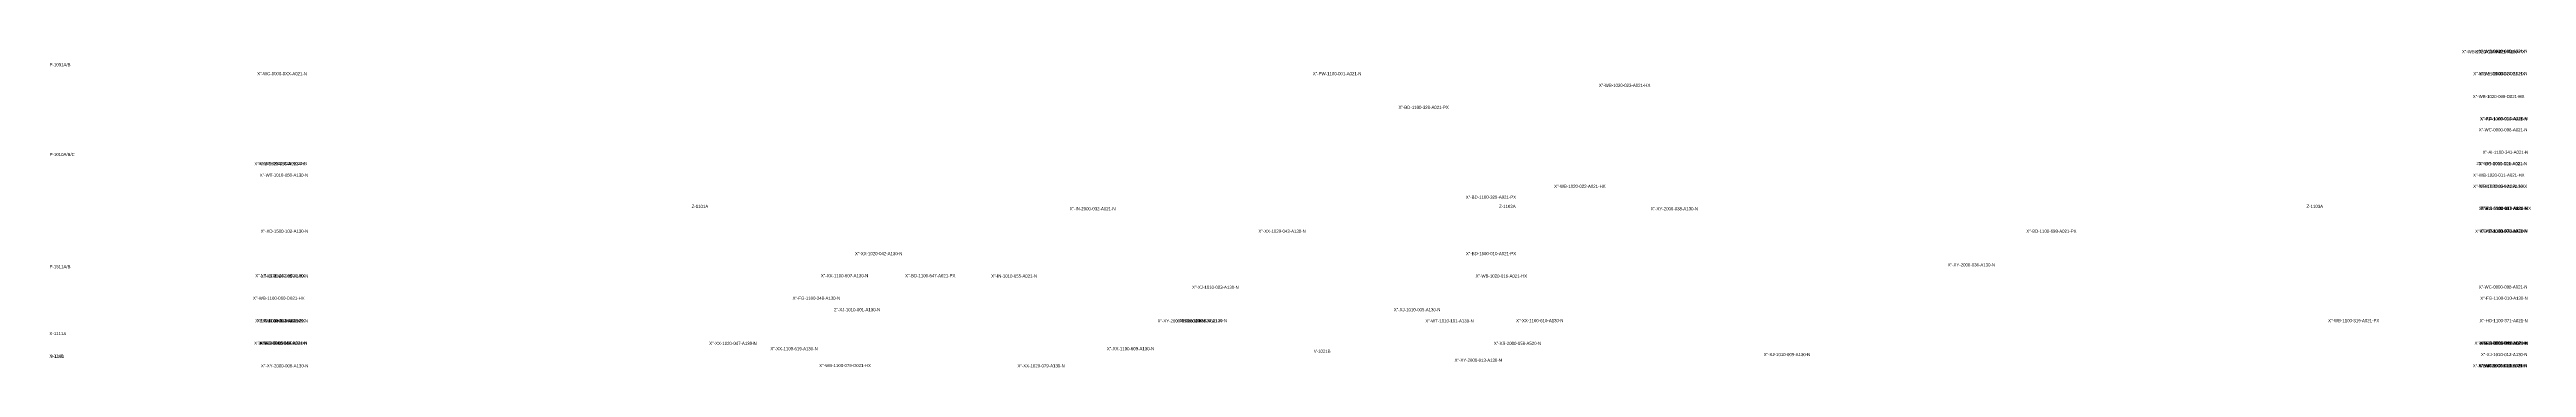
# Model space of a CAD drawing. Header units: metres. Extents: x 0 to 2536, y 0 to 1695.
# Drawn here: x 39 to 2022, y 1232 to 1487 of the extents above; entities that cross this region are included whole.
import ezdxf

# ---------------------------------------------------------------- set-up
doc = ezdxf.new("R2010")
doc.units = ezdxf.units.M
doc.layers.add('REVIEW', color=1, linetype='Continuous')

msp = doc.modelspace()

# ---------------------------------------------------------------- texts
at = {"layer": 'REVIEW', "char_height": 2.5, "attachment_point": 1}
for s, insert in [('P-1031A/B', (39.37, 1475.76)), ('X"-WC-0000-0XX-A021-N', (205.59, 1468.6)), ('X"-PW-1100-001-A021-N', (1050.56, 1468.6)), ('X"-WB-1020-037-A021-HX', (1970.39, 1486.2)), ('X"-WB-1100-080-D021-HX', (1979.52, 1468.6)), ('X"-LC-1500-020-A130-PX', (1981.01, 1486.2)), ('X"-WC-0000-005-A021-N', (1983.87, 1486.56)), ('X"-WH-0000-024-A021-N', (1983.87, 1468.6)), ('X"-WB-1020-023-A021-HX', (1279.6, 1459.28)), ('X"-WB-1020-069-D021-HX', (1979.12, 1450.31)), ('X"-BD-1100-328-A021-PX', (1119.19, 1441.67)), ('X"-AP-1000-010-A021-N', (1984.89, 1432.37)), ('X"-FG-1100-012-A130-N', (1985.06, 1432.7)), ('X"-WC-0000-006-A021-N', (1983.87, 1423.72)), ('P-1010A/B/C', (39.37, 1403.99)), ('X"-WB-1020-036-A021-PX', (203.28, 1396.48)), ('X"-WR-0000-038-A021-N', (206.54, 1396.79)), ('20"-WR-0000-001-A021-N', (1981.98, 1396.79)), ('X"-DO-3000-020-A021-N', (1984.18, 1396.48)), ('X"-AI-1100-341-A021-N', (1986.95, 1405.77)), ('X"-WT-1010-050-A130-N', (207.64, 1387.51)), ('X"-BD-1100-329-A021-PX', (1173.05, 1369.86)), ('X"-WB-1020-022-A021-HX', (1243.71, 1378.54)), ('X"-WB-1020-011-A021-HX', (1979.36, 1387.51)), ('X"-WB-1020-054-A021-HX', (1979.36, 1378.54)), ('X"-WT-1010-101-A130-X', (1984.19, 1378.54)), ('Z-1101A', (553.35, 1362.48)), ('X"-IN-2000-032-A021-N', (855.94, 1360.6)), ('Z-1102A', (1199.66, 1362.48)), ('X"-XY-2000-038-A130-N', (1321.02, 1360.6)), ('Z-1103A', (1845.96, 1362.48)), ('X"-WC-0000-007-A021-N', (1983.87, 1360.89)), ('X"-FG-1100-011-A130-N', (1985.06, 1360.89)), ('X"-LS-1100-640-A021-HX', (1985.89, 1360.89)), ('X"-XD-1500-102-A130-N', (208.35, 1342.66)), ('X"-XX-1020-043-A130-N', (1007.02, 1342.66)), ('X"-BD-1100-698-A021-PX', (1621.69, 1342.66)), ('X"-LC-1500-019-A130-PX', (1981.01, 1342.66)), ('X"-HO-1100-370-A021-N', (1984.58, 1342.93)), ('X"-AP-1000-001-A021-N', (1984.89, 1342.66)), ('P-1511A/B', (39.37, 1314.27)), ('X"-XX-1020-042-A130-N', (684.06, 1324.71)), ('X"-BD-1500-010-A021-PX', (1173.12, 1324.71)), ('X"-XY-2000-036-A130-N', (1558.76, 1315.74)), ('X"-WB-1100-060-D021-HX', (202.18, 1289.07)), ('X"-LS-1100-042-A021-HX', (204.07, 1307.03)), ('X"-XX-1020-032-A130-N', (208.58, 1306.77)), ('X"-XY-2000-005-A130-N', (208.58, 1306.77)), ('X"-FG-1100-348-A130-N', (634.1, 1289.07)), ('X"-XX-1100-607-A130-N', (656.77, 1307.03)), ('X"-BD-1100-647-A021-PX', (724.23, 1307.03)), ('X"-IN-1010-055-A021-N', (793.14, 1306.77)), ('X"-XJ-1010-003-A130-N', (953.91, 1297.8)), ('X"-WB-1020-016-A021-HX', (1180.91, 1306.77)), ('X"-WC-0000-008-A021-N', (1983.87, 1298.05)), ('X"-FG-1100-010-A130-N', (1985.06, 1289.07)), ('X"-LC-1100-033-A021-PX', (204.07, 1271.12)), ('X"-IN-0000-013-A021-N', (205.52, 1270.89)), ('2"-WR-1000-053-A021-N', (207.64, 1270.89)), ('2"-XJ-1010-001-A130-N', (667.3, 1279.86)), ('X"-XY-2000-015-A130-N', (926.28, 1270.89)), ('X"-IN-1500-038-A021-N', (941.16, 1270.89)), ('X"-XX-1100-620-A130-N', (944.02, 1271.12)), ('X"-XJ-1010-005-A130-N', (1115.39, 1279.86)), ('X"-WT-1010-101-A130-N', (1140.65, 1270.89)), ('X"-XX-1100-610-A130-N', (1213.31, 1271.12)), ('X"-WB-1100-319-A021-PX', (1863.29, 1271.12)), ('X"-HO-1100-371-A021-N', (1984.58, 1271.12)), ('X-1111A', (39.26, 1260.77)), ('X"-HS-0000-050-D021-HX', (203.12, 1253.17)), ('X"-WC-0000-044-A021-N', (206.54, 1253.17)), ('X"-DO-0000-034-A021-N', (207.24, 1253.17)), ('X"-FG-0000-039-A021-N', (207.72, 1253.17)), ('X"-XX-1020-047-A130-N', (567.43, 1252.94)), ('X"-XS-2000-058-A520-N', (1195.42, 1252.94)), ('X"-HS-1100-026-D021-HX', (1980.46, 1253.17)), ('X"-WC-0000-045-A021-N', (1983.87, 1253.17)), ('X"-DO-3000-001-A021-N', (1984.58, 1253.17)), ('X"-FG-0000-014-A021-N', (1985.06, 1253.17)), ('X"-AI-0000-022-A021-N', (1986.95, 1253.17)), ('X-1140', (39.26, 1242.82)), ('V-1021', (39.99, 1242.5)), ('X"-XY-2000-006-A130-N', (208.58, 1235)), ('X"-XX-1100-619-A130-N', (616.38, 1248.68)), ('X"-WB-1100-079-D021-HX', (655.49, 1235.22)), ('X"-XX-1020-079-A130-N', (814.14, 1235)), ('X"-XX-1100-609-A130-N', (885.67, 1248.68)), ('V-1021B', (1051.33, 1246.64)), ('X"-XY-2000-013-A130-N', (1164.02, 1239.49)), ('X"-XJ-1010-009-A130-N', (1411.44, 1243.97)), ('X"-WB-1020-060-D021-HX', (1979.12, 1235)), ('X"-WR-1000-020-A021-N', (1983.48, 1235)), ('X"-WC-0000-019-A021-N', (1983.87, 1235.22)), ('X"-XJ-1010-012-A130-N', (1985.6, 1243.97))]:
    msp.add_mtext(s, dxfattribs=dict(at, insert=insert))

doc.saveas('drawing.dxf')
